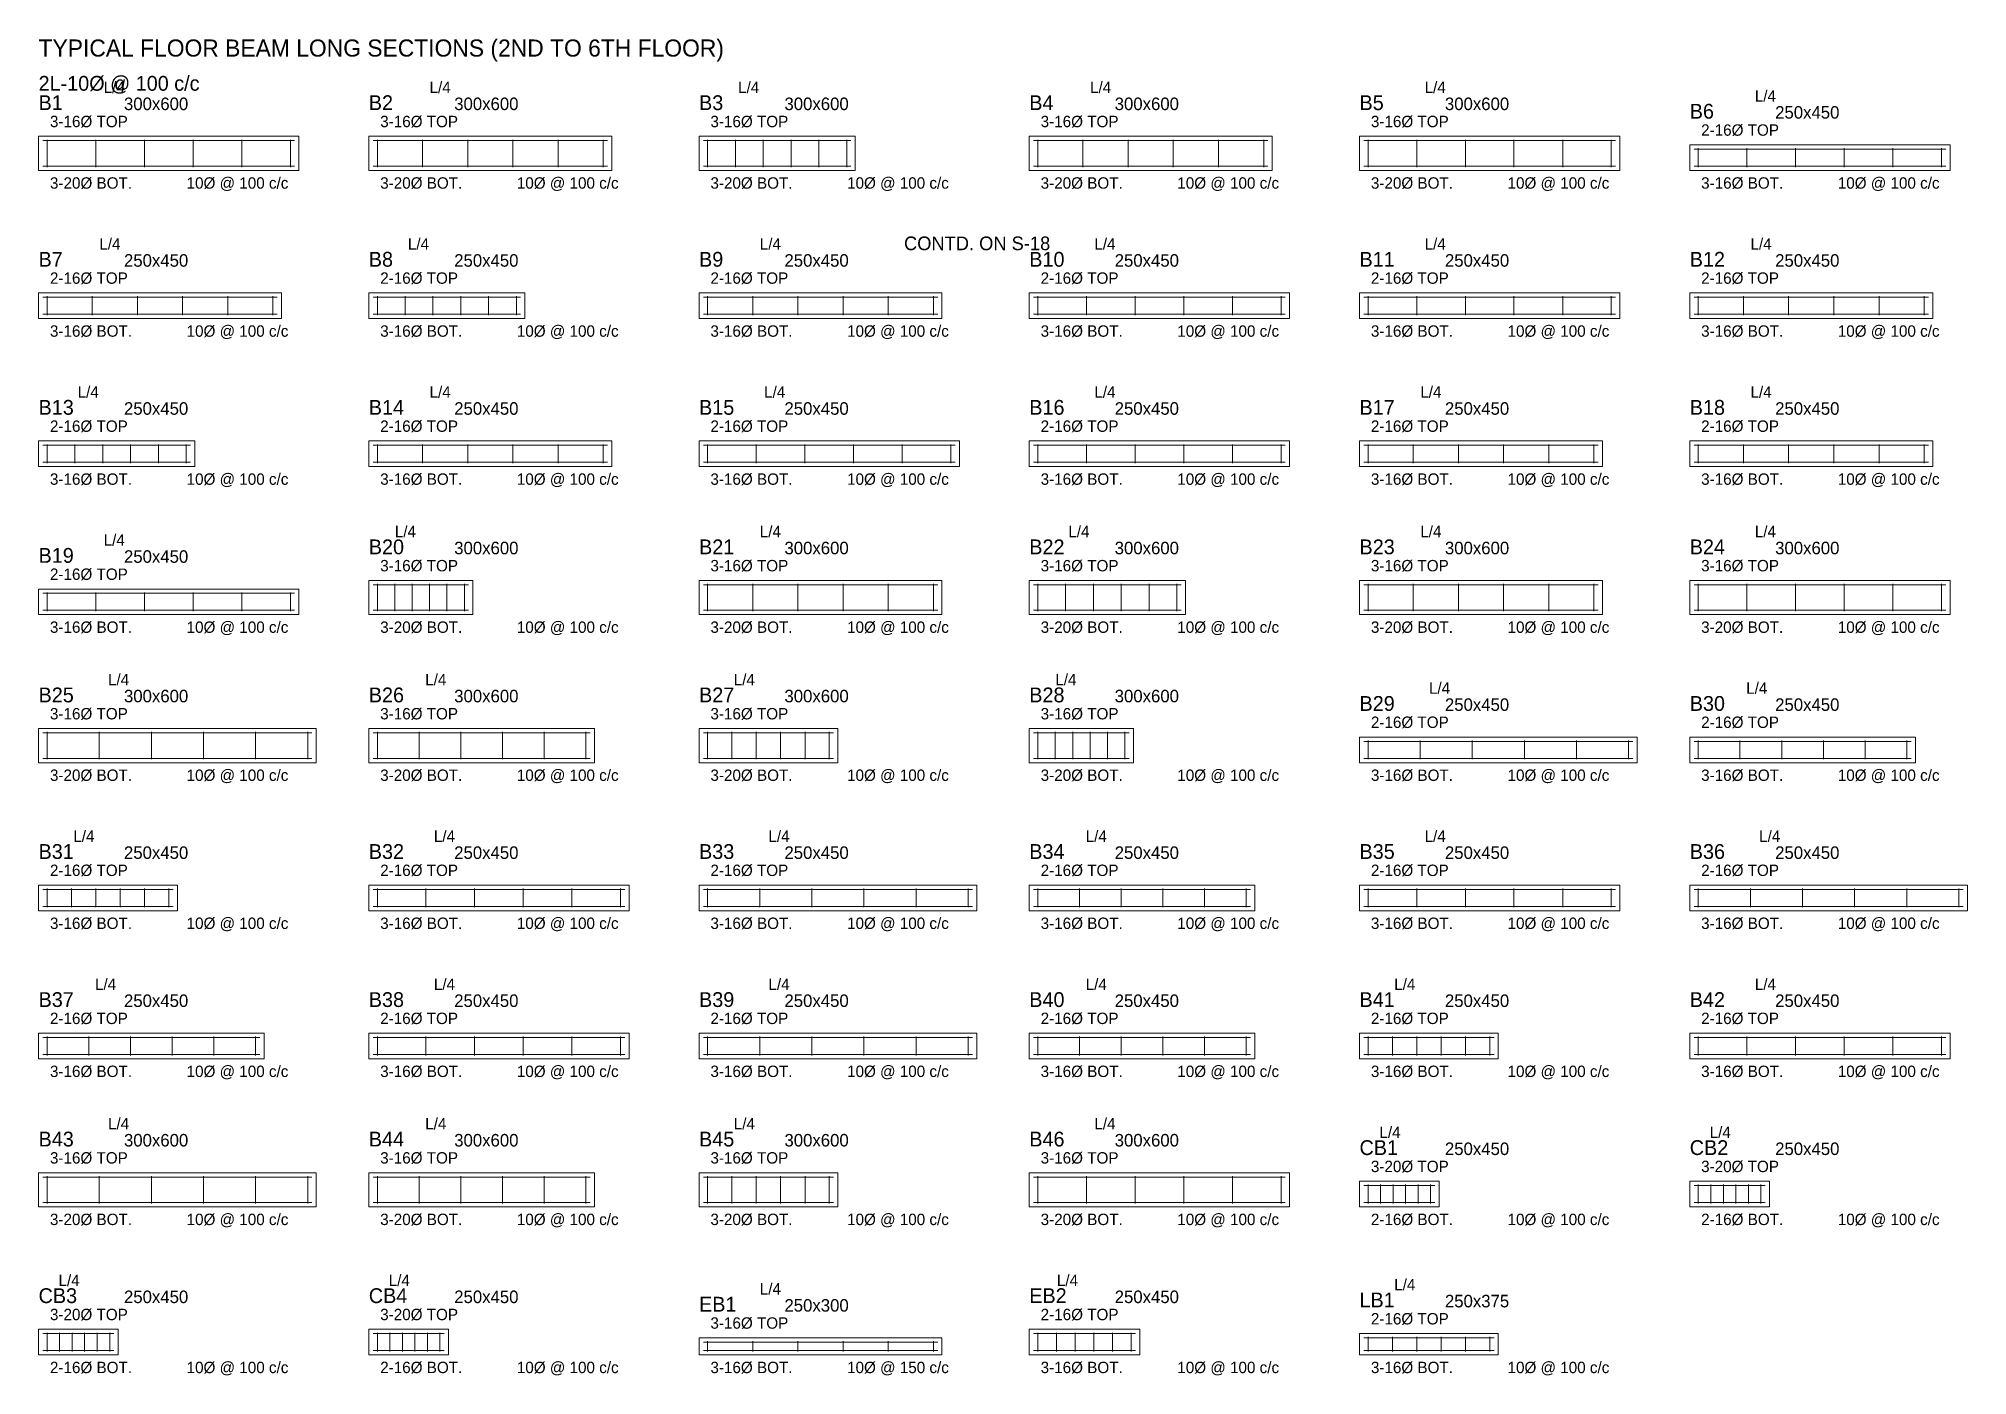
# Model space of a CAD drawing. Extents: x -3200 to 1422622, y -1410602 to 19050.
# Drawn here: x 600000 to 633877, y -821160 to -797684 of the extents above; entities that cross this region are included whole.
import ezdxf

# ---------------------------------------------------------------- set-up
doc = ezdxf.new("R2010")
doc.units = 0
for name, color, linetype, lineweight, plot in [('Beam Line', 4, 'Continuous', 0, False), ('Rod-1', 6, 'Continuous', 0, False), ('Rod-2', 2, 'Continuous', 0, False), ('Rod-Stirrup', 3, 'Continuous', 0, False), ('Sheet', 7, 'Continuous', 0, False), ('Text-1', 7, 'Continuous', 0, False), ('Text-2', 7, 'Continuous', 0, False)]:
    doc.layers.add(name, color=color, linetype=linetype, lineweight=lineweight, plot=plot)

msp = doc.modelspace()

# ---------------------------------------------------------------- texts
at = {"layer": 'Sheet'}
msp.add_text('TYPICAL FLOOR BEAM LONG SECTIONS (2ND TO 6TH FLOOR)', height=300, dxfattribs=at).set_placement((600000, -798000))
at = {"layer": 'Text-1'}
for s, height, p in [('B1', 260, (600000, -798940)), ('300x600', 220, (601500, -798940)), ('B2', 260, (605800, -798940)), ('300x600', 220, (607300, -798940)), ('B3', 260, (611600, -798940)), ('300x600', 220, (613100, -798940)), ('B4', 260, (617400, -798940)), ('300x600', 220, (618900, -798940)), ('B5', 260, (623200, -798940)), ('300x600', 220, (624700, -798940)), ('B6', 260, (629000, -799090)), ('250x450', 220, (630500, -799090)), ('B7', 260, (600000, -801690)), ('250x450', 220, (601500, -801690)), ('B8', 260, (605800, -801690)), ('250x450', 220, (607300, -801690)), ('B9', 260, (611600, -801690)), ('250x450', 220, (613100, -801690)), ('B10', 260, (617400, -801690)), ('250x450', 220, (618900, -801690)), ('B11', 260, (623200, -801690)), ('250x450', 220, (624700, -801690)), ('B12', 260, (629000, -801690)), ('250x450', 220, (630500, -801690)), ('B13', 260, (600000, -804290)), ('250x450', 220, (601500, -804290)), ('B14', 260, (605800, -804290)), ('250x450', 220, (607300, -804290)), ('B15', 260, (611600, -804290)), ('250x450', 220, (613100, -804290)), ('B16', 260, (617400, -804290)), ('250x450', 220, (618900, -804290)), ('B17', 260, (623200, -804290)), ('250x450', 220, (624700, -804290)), ('B18', 260, (629000, -804290)), ('250x450', 220, (630500, -804290)), ('B20', 260, (605800, -806740)), ('300x600', 220, (607300, -806740)), ('B21', 260, (611600, -806740)), ('300x600', 220, (613100, -806740)), ('B22', 260, (617400, -806740)), ('300x600', 220, (618900, -806740)), ('B23', 260, (623200, -806740)), ('300x600', 220, (624700, -806740)), ('B24', 260, (629000, -806740)), ('300x600', 220, (630500, -806740)), ('B19', 260, (600000, -806890)), ('250x450', 220, (601500, -806890)), ('B25', 260, (600000, -809340)), ('300x600', 220, (601500, -809340)), ('B26', 260, (605800, -809340)), ('300x600', 220, (607300, -809340)), ('B27', 260, (611600, -809340)), ('300x600', 220, (613100, -809340)), ('B28', 260, (617400, -809340)), ('300x600', 220, (618900, -809340)), ('B29', 260, (623200, -809490)), ('250x450', 220, (624700, -809490)), ('B30', 260, (629000, -809490)), ('250x450', 220, (630500, -809490)), ('B31', 260, (600000, -812090)), ('250x450', 220, (601500, -812090)), ('B32', 260, (605800, -812090)), ('250x450', 220, (607300, -812090)), ('B33', 260, (611600, -812090)), ('250x450', 220, (613100, -812090)), ('B34', 260, (617400, -812090)), ('250x450', 220, (618900, -812090)), ('B35', 260, (623200, -812090)), ('250x450', 220, (624700, -812090)), ('B36', 260, (629000, -812090)), ('250x450', 220, (630500, -812090)), ('B37', 260, (600000, -814690)), ('250x450', 220, (601500, -814690)), ('B38', 260, (605800, -814690)), ('250x450', 220, (607300, -814690)), ('B39', 260, (611600, -814690)), ('250x450', 220, (613100, -814690)), ('B40', 260, (617400, -814690)), ('250x450', 220, (618900, -814690)), ('B41', 260, (623200, -814690)), ('250x450', 220, (624700, -814690)), ('B42', 260, (629000, -814690)), ('250x450', 220, (630500, -814690)), ('B43', 260, (600000, -817140)), ('300x600', 220, (601500, -817140)), ('B44', 260, (605800, -817140)), ('300x600', 220, (607300, -817140)), ('B45', 260, (611600, -817140)), ('300x600', 220, (613100, -817140)), ('B46', 260, (617400, -817140)), ('300x600', 220, (618900, -817140)), ('CB1', 260, (623200, -817290)), ('250x450', 220, (624700, -817290)), ('CB2', 260, (629000, -817290)), ('250x450', 220, (630500, -817290)), ('CB3', 260, (600000, -819890)), ('250x450', 220, (601500, -819890)), ('CB4', 260, (605800, -819890)), ('250x450', 220, (607300, -819890)), ('EB1', 260, (611600, -820040)), ('250x300', 220, (613100, -820040)), ('EB2', 260, (617400, -819890)), ('250x450', 220, (618900, -819890)), ('LB1', 260, (623200, -819965)), ('250x375', 220, (624700, -819965))]:
    msp.add_text(s, height=height, dxfattribs=at).set_placement(p)
at = {"layer": 'Text-2'}
for s, height, p in [('2L-10%%c @ 100 c/c', 260, (600000, -798600)), ('L/4', 200, (601143, -798640)), ('L/4', 200, (606867, -798640)), ('L/4', 200, (612286, -798640)), ('L/4', 200, (618467, -798640)), ('L/4', 200, (624343, -798640)), ('L/4', 200, (630143, -798790)), ('3-16%%C TOP', 200, (600200, -799240)), ('3-16%%C TOP', 200, (606000, -799240)), ('3-16%%C TOP', 200, (611800, -799240)), ('3-16%%C TOP', 200, (617600, -799240)), ('3-16%%C TOP', 200, (623400, -799240)), ('2-16%%C TOP', 200, (629200, -799390)), ('3-20%%C BOT.', 200, (600200, -800320)), ('10%%C @ 100 c/c', 200, (602600, -800320)), ('3-20%%C BOT.', 200, (606000, -800320)), ('10%%C @ 100 c/c', 200, (608400, -800320)), ('3-20%%C BOT.', 200, (611800, -800320)), ('10%%C @ 100 c/c', 200, (614200, -800320)), ('3-20%%C BOT.', 200, (617600, -800320)), ('10%%C @ 100 c/c', 200, (620000, -800320)), ('3-20%%C BOT.', 200, (623400, -800320)), ('10%%C @ 100 c/c', 200, (625800, -800320)), ('3-16%%C BOT.', 200, (629200, -800320)), ('10%%C @ 100 c/c', 200, (631600, -800320)), ('L/4', 200, (601067, -801390)), ('L/4', 200, (606486, -801390)), ('L/4', 200, (612667, -801390)), ('CONTD. ON S-18', 240, (615200, -801400)), ('L/4', 200, (618543, -801390)), ('L/4', 200, (624343, -801390)), ('L/4', 200, (630067, -801390)), ('2-16%%C TOP', 200, (600200, -801990)), ('2-16%%C TOP', 200, (606000, -801990)), ('2-16%%C TOP', 200, (611800, -801990)), ('2-16%%C TOP', 200, (617600, -801990)), ('2-16%%C TOP', 200, (623400, -801990)), ('2-16%%C TOP', 200, (629200, -801990)), ('3-16%%C BOT.', 200, (600200, -802920)), ('10%%C @ 100 c/c', 200, (602600, -802920)), ('3-16%%C BOT.', 200, (606000, -802920)), ('10%%C @ 100 c/c', 200, (608400, -802920)), ('3-16%%C BOT.', 200, (611800, -802920)), ('10%%C @ 100 c/c', 200, (614200, -802920)), ('3-16%%C BOT.', 200, (617600, -802920)), ('10%%C @ 100 c/c', 200, (620000, -802920)), ('3-16%%C BOT.', 200, (623400, -802920)), ('10%%C @ 100 c/c', 200, (625800, -802920)), ('3-16%%C BOT.', 200, (629200, -802920)), ('10%%C @ 100 c/c', 200, (631600, -802920)), ('L/4', 200, (600686, -803990)), ('L/4', 200, (606867, -803990)), ('L/4', 200, (612743, -803990)), ('L/4', 200, (618543, -803990)), ('L/4', 200, (624267, -803990)), ('L/4', 200, (630067, -803990)), ('2-16%%C TOP', 200, (600200, -804590)), ('2-16%%C TOP', 200, (606000, -804590)), ('2-16%%C TOP', 200, (611800, -804590)), ('2-16%%C TOP', 200, (617600, -804590)), ('2-16%%C TOP', 200, (623400, -804590)), ('2-16%%C TOP', 200, (629200, -804590)), ('3-16%%C BOT.', 200, (600200, -805520)), ('10%%C @ 100 c/c', 200, (602600, -805520)), ('3-16%%C BOT.', 200, (606000, -805520)), ('10%%C @ 100 c/c', 200, (608400, -805520)), ('3-16%%C BOT.', 200, (611800, -805520)), ('10%%C @ 100 c/c', 200, (614200, -805520)), ('3-16%%C BOT.', 200, (617600, -805520)), ('10%%C @ 100 c/c', 200, (620000, -805520)), ('3-16%%C BOT.', 200, (623400, -805520)), ('10%%C @ 100 c/c', 200, (625800, -805520)), ('3-16%%C BOT.', 200, (629200, -805520)), ('10%%C @ 100 c/c', 200, (631600, -805520)), ('L/4', 200, (606257, -806440)), ('L/4', 200, (612667, -806440)), ('L/4', 200, (618086, -806440)), ('L/4', 200, (624267, -806440)), ('L/4', 200, (630143, -806440)), ('L/4', 200, (601143, -806590)), ('3-16%%C TOP', 200, (606000, -807040)), ('3-16%%C TOP', 200, (611800, -807040)), ('3-16%%C TOP', 200, (617600, -807040)), ('3-16%%C TOP', 200, (623400, -807040)), ('3-16%%C TOP', 200, (629200, -807040)), ('2-16%%C TOP', 200, (600200, -807190)), ('3-16%%C BOT.', 200, (600200, -808120)), ('10%%C @ 100 c/c', 200, (602600, -808120)), ('3-20%%C BOT.', 200, (606000, -808120)), ('10%%C @ 100 c/c', 200, (608400, -808120)), ('3-20%%C BOT.', 200, (611800, -808120)), ('10%%C @ 100 c/c', 200, (614200, -808120)), ('3-20%%C BOT.', 200, (617600, -808120)), ('10%%C @ 100 c/c', 200, (620000, -808120)), ('3-20%%C BOT.', 200, (623400, -808120)), ('10%%C @ 100 c/c', 200, (625800, -808120)), ('3-20%%C BOT.', 200, (629200, -808120)), ('10%%C @ 100 c/c', 200, (631600, -808120)), ('L/4', 200, (601219, -809040)), ('L/4', 200, (606791, -809040)), ('L/4', 200, (612210, -809040)), ('L/4', 200, (617857, -809040)), ('L/4', 200, (624419, -809190)), ('L/4', 200, (629991, -809190)), ('3-16%%C TOP', 200, (600200, -809640)), ('3-16%%C TOP', 200, (606000, -809640)), ('3-16%%C TOP', 200, (611800, -809640)), ('3-16%%C TOP', 200, (617600, -809640)), ('2-16%%C TOP', 200, (623400, -809790)), ('2-16%%C TOP', 200, (629200, -809790)), ('3-20%%C BOT.', 200, (600200, -810720)), ('10%%C @ 100 c/c', 200, (602600, -810720)), ('3-20%%C BOT.', 200, (606000, -810720)), ('10%%C @ 100 c/c', 200, (608400, -810720)), ('3-20%%C BOT.', 200, (611800, -810720)), ('10%%C @ 100 c/c', 200, (614200, -810720)), ('3-20%%C BOT.', 200, (617600, -810720)), ('10%%C @ 100 c/c', 200, (620000, -810720)), ('3-16%%C BOT.', 200, (623400, -810720)), ('10%%C @ 100 c/c', 200, (625800, -810720)), ('3-16%%C BOT.', 200, (629200, -810720)), ('10%%C @ 100 c/c', 200, (631600, -810720)), ('L/4', 200, (600610, -811790)), ('L/4', 200, (606943, -811790)), ('L/4', 200, (612819, -811790)), ('L/4', 200, (618391, -811790)), ('L/4', 200, (624343, -811790)), ('L/4', 200, (630219, -811790)), ('2-16%%C TOP', 200, (600200, -812390)), ('2-16%%C TOP', 200, (606000, -812390)), ('2-16%%C TOP', 200, (611800, -812390)), ('2-16%%C TOP', 200, (617600, -812390)), ('2-16%%C TOP', 200, (623400, -812390)), ('2-16%%C TOP', 200, (629200, -812390)), ('3-16%%C BOT.', 200, (600200, -813320)), ('10%%C @ 100 c/c', 200, (602600, -813320)), ('3-16%%C BOT.', 200, (606000, -813320)), ('10%%C @ 100 c/c', 200, (608400, -813320)), ('3-16%%C BOT.', 200, (611800, -813320)), ('10%%C @ 100 c/c', 200, (614200, -813320)), ('3-16%%C BOT.', 200, (617600, -813320)), ('10%%C @ 100 c/c', 200, (620000, -813320)), ('3-16%%C BOT.', 200, (623400, -813320)), ('10%%C @ 100 c/c', 200, (625800, -813320)), ('3-16%%C BOT.', 200, (629200, -813320)), ('10%%C @ 100 c/c', 200, (631600, -813320)), ('L/4', 200, (600991, -814390)), ('L/4', 200, (606943, -814390)), ('L/4', 200, (612819, -814390)), ('L/4', 200, (618391, -814390)), ('L/4', 200, (623810, -814390)), ('L/4', 200, (630143, -814390)), ('2-16%%C TOP', 200, (600200, -814990)), ('2-16%%C TOP', 200, (606000, -814990)), ('2-16%%C TOP', 200, (611800, -814990)), ('2-16%%C TOP', 200, (617600, -814990)), ('2-16%%C TOP', 200, (623400, -814990)), ('2-16%%C TOP', 200, (629200, -814990)), ('3-16%%C BOT.', 200, (600200, -815920)), ('10%%C @ 100 c/c', 200, (602600, -815920)), ('3-16%%C BOT.', 200, (606000, -815920)), ('10%%C @ 100 c/c', 200, (608400, -815920)), ('3-16%%C BOT.', 200, (611800, -815920)), ('10%%C @ 100 c/c', 200, (614200, -815920)), ('3-16%%C BOT.', 200, (617600, -815920)), ('10%%C @ 100 c/c', 200, (620000, -815920)), ('3-16%%C BOT.', 200, (623400, -815920)), ('10%%C @ 100 c/c', 200, (625800, -815920)), ('3-16%%C BOT.', 200, (629200, -815920)), ('10%%C @ 100 c/c', 200, (631600, -815920)), ('L/4', 200, (601219, -816840)), ('L/4', 200, (606791, -816840)), ('L/4', 200, (612210, -816840)), ('L/4', 200, (618543, -816840)), ('L/4', 200, (623550, -816990)), ('L/4', 200, (629350, -816990)), ('3-16%%C TOP', 200, (600200, -817440)), ('3-16%%C TOP', 200, (606000, -817440)), ('3-16%%C TOP', 200, (611800, -817440)), ('3-16%%C TOP', 200, (617600, -817440)), ('3-20%%C TOP', 200, (623400, -817590)), ('3-20%%C TOP', 200, (629200, -817590)), ('3-20%%C BOT.', 200, (600200, -818520)), ('10%%C @ 100 c/c', 200, (602600, -818520)), ('3-20%%C BOT.', 200, (606000, -818520)), ('10%%C @ 100 c/c', 200, (608400, -818520)), ('3-20%%C BOT.', 200, (611800, -818520)), ('10%%C @ 100 c/c', 200, (614200, -818520)), ('3-20%%C BOT.', 200, (617600, -818520)), ('10%%C @ 100 c/c', 200, (620000, -818520)), ('2-16%%C BOT.', 200, (623400, -818520)), ('10%%C @ 100 c/c', 200, (625800, -818520)), ('2-16%%C BOT.', 200, (629200, -818520)), ('10%%C @ 100 c/c', 200, (631600, -818520)), ('L/4', 200, (600350, -819590)), ('L/4', 200, (606150, -819590)), ('L/4', 200, (617885, -819590)), ('L/4', 200, (623810, -819665)), ('L/4', 200, (612667, -819740)), ('3-20%%C TOP', 200, (600200, -820190)), ('3-20%%C TOP', 200, (606000, -820190)), ('3-16%%C TOP', 200, (611800, -820340)), ('2-16%%C TOP', 200, (617600, -820190)), ('2-16%%C TOP', 200, (623400, -820265)), ('2-16%%C BOT.', 200, (600200, -821120)), ('10%%C @ 100 c/c', 200, (602600, -821120)), ('2-16%%C BOT.', 200, (606000, -821120)), ('10%%C @ 100 c/c', 200, (608400, -821120)), ('3-16%%C BOT.', 200, (611800, -821120)), ('10%%C @ 150 c/c', 200, (614200, -821120)), ('3-16%%C BOT.', 200, (617600, -821120)), ('10%%C @ 100 c/c', 200, (620000, -821120)), ('3-16%%C BOT.', 200, (623400, -821120)), ('10%%C @ 100 c/c', 200, (625800, -821120))]:
    msp.add_text(s, height=height, dxfattribs=at).set_placement(p)

# ---------------------------------------------------------------- linework, layer by layer
at = {"layer": 'Beam Line'}
for points in [[(600000, -800000), (604572, -800000), (604572, -799400), (600000, -799400)], [(605800, -800000), (610067, -800000), (610067, -799400), (605800, -799400)], [(611600, -800000), (614343, -800000), (614343, -799400), (611600, -799400)], [(617400, -800000), (621667, -800000), (621667, -799400), (617400, -799400)], [(623200, -800000), (627772, -800000), (627772, -799400), (623200, -799400)], [(629000, -800000), (633572, -800000), (633572, -799550), (629000, -799550)], [(600000, -802600), (604267, -802600), (604267, -802150), (600000, -802150)], [(605800, -802600), (608543, -802600), (608543, -802150), (605800, -802150)], [(611600, -802600), (615867, -802600), (615867, -802150), (611600, -802150)], [(617400, -802600), (621972, -802600), (621972, -802150), (617400, -802150)], [(623200, -802600), (627772, -802600), (627772, -802150), (623200, -802150)], [(629000, -802600), (633267, -802600), (633267, -802150), (629000, -802150)], [(600000, -805200), (602743, -805200), (602743, -804750), (600000, -804750)], [(605800, -805200), (610067, -805200), (610067, -804750), (605800, -804750)], [(611600, -805200), (616172, -805200), (616172, -804750), (611600, -804750)], [(617400, -805200), (621972, -805200), (621972, -804750), (617400, -804750)], [(623200, -805200), (627467, -805200), (627467, -804750), (623200, -804750)], [(629000, -805200), (633267, -805200), (633267, -804750), (629000, -804750)], [(605800, -807800), (607629, -807800), (607629, -807200), (605800, -807200)], [(611600, -807800), (615867, -807800), (615867, -807200), (611600, -807200)], [(617400, -807800), (620143, -807800), (620143, -807200), (617400, -807200)], [(623200, -807800), (627467, -807800), (627467, -807200), (623200, -807200)], [(629000, -807800), (633572, -807800), (633572, -807200), (629000, -807200)], [(600000, -807800), (604572, -807800), (604572, -807350), (600000, -807350)], [(600000, -810400), (604877, -810400), (604877, -809800), (600000, -809800)], [(605800, -810400), (609762, -810400), (609762, -809800), (605800, -809800)], [(611600, -810400), (614038, -810400), (614038, -809800), (611600, -809800)], [(617400, -810400), (619229, -810400), (619229, -809800), (617400, -809800)], [(623200, -810400), (628077, -810400), (628077, -809950), (623200, -809950)], [(629000, -810400), (632962, -810400), (632962, -809950), (629000, -809950)], [(600000, -813000), (602438, -813000), (602438, -812550), (600000, -812550)], [(605800, -813000), (610372, -813000), (610372, -812550), (605800, -812550)], [(611600, -813000), (616477, -813000), (616477, -812550), (611600, -812550)], [(617400, -813000), (621362, -813000), (621362, -812550), (617400, -812550)], [(623200, -813000), (627772, -813000), (627772, -812550), (623200, -812550)], [(629000, -813000), (633877, -813000), (633877, -812550), (629000, -812550)], [(600000, -815600), (603962, -815600), (603962, -815150), (600000, -815150)], [(605800, -815600), (610372, -815600), (610372, -815150), (605800, -815150)], [(611600, -815600), (616477, -815600), (616477, -815150), (611600, -815150)], [(617400, -815600), (621362, -815600), (621362, -815150), (617400, -815150)], [(623200, -815600), (625638, -815600), (625638, -815150), (623200, -815150)], [(629000, -815600), (633572, -815600), (633572, -815150), (629000, -815150)], [(600000, -818200), (604877, -818200), (604877, -817600), (600000, -817600)], [(605800, -818200), (609762, -818200), (609762, -817600), (605800, -817600)], [(611600, -818200), (614038, -818200), (614038, -817600), (611600, -817600)], [(617400, -818200), (621972, -818200), (621972, -817600), (617400, -817600)], [(623200, -818200), (624599, -818200), (624599, -817750), (623200, -817750)], [(629000, -818200), (630399, -818200), (630399, -817750), (629000, -817750)], [(600000, -820800), (601399, -820800), (601399, -820350), (600000, -820350)], [(605800, -820800), (607199, -820800), (607199, -820350), (605800, -820350)], [(617400, -820800), (619340, -820800), (619340, -820350), (617400, -820350)], [(623200, -820800), (625638, -820800), (625638, -820425), (623200, -820425)], [(611600, -820800), (615867, -820800), (615867, -820500), (611600, -820500)]]:
    msp.add_lwpolyline(points, close=True, dxfattribs=at)
at = {"layer": 'Rod-1'}
for p, q in [((600076, -799476), (604496, -799476)), ((605876, -799476), (609991, -799476)), ((611676, -799476), (614267, -799476)), ((617476, -799476), (621591, -799476)), ((623276, -799476), (627696, -799476)), ((629076, -799626), (633496, -799626)), ((600076, -802226), (604191, -802226)), ((605876, -802226), (608467, -802226)), ((611676, -802226), (615791, -802226)), ((617476, -802226), (621896, -802226)), ((623276, -802226), (627696, -802226)), ((629076, -802226), (633191, -802226)), ((600076, -804826), (602667, -804826)), ((605876, -804826), (609991, -804826)), ((611676, -804826), (616096, -804826)), ((617476, -804826), (621896, -804826)), ((623276, -804826), (627391, -804826)), ((629076, -804826), (633191, -804826)), ((605876, -807276), (607553, -807276)), ((611676, -807276), (615791, -807276)), ((617476, -807276), (620067, -807276)), ((623276, -807276), (627391, -807276)), ((629076, -807276), (633496, -807276)), ((600076, -807426), (604496, -807426)), ((600076, -809876), (604801, -809876)), ((605876, -809876), (609686, -809876)), ((611676, -809876), (613962, -809876)), ((617476, -809876), (619153, -809876)), ((623276, -810026), (628001, -810026)), ((629076, -810026), (632886, -810026)), ((600076, -812626), (602362, -812626)), ((605876, -812626), (610296, -812626)), ((611676, -812626), (616401, -812626)), ((617476, -812626), (621286, -812626)), ((623276, -812626), (627696, -812626)), ((629076, -812626), (633801, -812626)), ((600076, -815226), (603886, -815226)), ((605876, -815226), (610296, -815226)), ((611676, -815226), (616401, -815226)), ((617476, -815226), (621286, -815226)), ((623276, -815226), (625562, -815226)), ((629076, -815226), (633496, -815226)), ((600076, -817676), (604801, -817676)), ((605876, -817676), (609686, -817676)), ((611676, -817676), (613962, -817676)), ((617476, -817676), (621896, -817676)), ((623276, -817826), (624523, -817826)), ((629076, -817826), (630323, -817826)), ((600076, -820426), (601323, -820426)), ((605876, -820426), (607123, -820426)), ((617476, -820426), (619264, -820426)), ((611676, -820576), (615791, -820576)), ((623276, -820501), (625562, -820501))]:
    msp.add_line(p, q, dxfattribs=at)
at = {"layer": 'Rod-2'}
for p, q in [((600076, -799924), (604496, -799924)), ((605876, -799924), (609991, -799924)), ((611676, -799924), (614267, -799924)), ((617476, -799924), (621591, -799924)), ((623276, -799924), (627696, -799924)), ((629076, -799924), (633496, -799924)), ((600076, -802524), (604191, -802524)), ((605876, -802524), (608467, -802524)), ((611676, -802524), (615791, -802524)), ((617476, -802524), (621896, -802524)), ((623276, -802524), (627696, -802524)), ((629076, -802524), (633191, -802524)), ((600076, -805124), (602667, -805124)), ((605876, -805124), (609991, -805124)), ((611676, -805124), (616096, -805124)), ((617476, -805124), (621896, -805124)), ((623276, -805124), (627391, -805124)), ((629076, -805124), (633191, -805124)), ((600076, -807724), (604496, -807724)), ((605876, -807724), (607553, -807724)), ((611676, -807724), (615791, -807724)), ((617476, -807724), (620067, -807724)), ((623276, -807724), (627391, -807724)), ((629076, -807724), (633496, -807724)), ((600076, -810324), (604801, -810324)), ((605876, -810324), (609686, -810324)), ((611676, -810324), (613962, -810324)), ((617476, -810324), (619153, -810324)), ((623276, -810324), (628001, -810324)), ((629076, -810324), (632886, -810324)), ((600076, -812924), (602362, -812924)), ((605876, -812924), (610296, -812924)), ((611676, -812924), (616401, -812924)), ((617476, -812924), (621286, -812924)), ((623276, -812924), (627696, -812924)), ((629076, -812924), (633801, -812924)), ((600076, -815524), (603886, -815524)), ((605876, -815524), (610296, -815524)), ((611676, -815524), (616401, -815524)), ((617476, -815524), (621286, -815524)), ((623276, -815524), (625562, -815524)), ((629076, -815524), (633496, -815524)), ((600076, -818124), (604801, -818124)), ((605876, -818124), (609686, -818124)), ((611676, -818124), (613962, -818124)), ((617476, -818124), (621896, -818124)), ((623276, -818124), (624523, -818124)), ((629076, -818124), (630323, -818124)), ((600076, -820724), (601323, -820724)), ((605876, -820724), (607123, -820724)), ((611676, -820724), (615791, -820724)), ((617476, -820724), (619264, -820724)), ((623276, -820724), (625562, -820724))]:
    msp.add_line(p, q, dxfattribs=at)
at = {"layer": 'Rod-Stirrup'}
for p, q in [((600150, -799940), (600150, -799460)), ((601004, -799940), (601004, -799460)), ((601859, -799940), (601859, -799460)), ((602713, -799940), (602713, -799460)), ((603568, -799940), (603568, -799460)), ((604422, -799940), (604422, -799460)), ((605950, -799940), (605950, -799460)), ((606743, -799940), (606743, -799460)), ((607537, -799940), (607537, -799460)), ((608330, -799940), (608330, -799460)), ((609124, -799940), (609124, -799460)), ((609917, -799940), (609917, -799460)), ((611750, -799940), (611750, -799460)), ((612239, -799940), (612239, -799460)), ((612727, -799940), (612727, -799460)), ((613216, -799940), (613216, -799460)), ((613705, -799940), (613705, -799460)), ((614193, -799940), (614193, -799460)), ((617550, -799940), (617550, -799460)), ((618343, -799940), (618343, -799460)), ((619137, -799940), (619137, -799460)), ((619930, -799940), (619930, -799460)), ((620724, -799940), (620724, -799460)), ((621517, -799940), (621517, -799460)), ((623350, -799940), (623350, -799460)), ((624204, -799940), (624204, -799460)), ((625059, -799940), (625059, -799460)), ((625913, -799940), (625913, -799460)), ((626768, -799940), (626768, -799460)), ((627622, -799940), (627622, -799460)), ((629150, -799940), (629150, -799610)), ((630004, -799940), (630004, -799610)), ((630859, -799940), (630859, -799610)), ((631713, -799940), (631713, -799610)), ((632568, -799940), (632568, -799610)), ((633422, -799940), (633422, -799610)), ((600150, -802540), (600150, -802210)), ((600943, -802540), (600943, -802210)), ((601737, -802540), (601737, -802210)), ((602530, -802540), (602530, -802210)), ((603324, -802540), (603324, -802210)), ((604117, -802540), (604117, -802210)), ((605950, -802540), (605950, -802210)), ((606439, -802540), (606439, -802210)), ((606927, -802540), (606927, -802210)), ((607416, -802540), (607416, -802210)), ((607905, -802540), (607905, -802210)), ((608393, -802540), (608393, -802210)), ((611750, -802540), (611750, -802210)), ((612543, -802540), (612543, -802210)), ((613337, -802540), (613337, -802210)), ((614130, -802540), (614130, -802210)), ((614924, -802540), (614924, -802210)), ((615717, -802540), (615717, -802210)), ((617550, -802540), (617550, -802210)), ((618404, -802540), (618404, -802210)), ((619259, -802540), (619259, -802210)), ((620113, -802540), (620113, -802210)), ((620968, -802540), (620968, -802210)), ((621822, -802540), (621822, -802210)), ((623350, -802540), (623350, -802210)), ((624204, -802540), (624204, -802210)), ((625059, -802540), (625059, -802210)), ((625913, -802540), (625913, -802210)), ((626768, -802540), (626768, -802210)), ((627622, -802540), (627622, -802210)), ((629150, -802540), (629150, -802210)), ((629943, -802540), (629943, -802210)), ((630737, -802540), (630737, -802210)), ((631530, -802540), (631530, -802210)), ((632324, -802540), (632324, -802210)), ((633117, -802540), (633117, -802210)), ((600150, -805140), (600150, -804810)), ((600639, -805140), (600639, -804810)), ((601127, -805140), (601127, -804810)), ((601616, -805140), (601616, -804810)), ((602105, -805140), (602105, -804810)), ((602593, -805140), (602593, -804810)), ((605950, -805140), (605950, -804810)), ((606743, -805140), (606743, -804810)), ((607537, -805140), (607537, -804810)), ((608330, -805140), (608330, -804810)), ((609124, -805140), (609124, -804810)), ((609917, -805140), (609917, -804810)), ((611750, -805140), (611750, -804810)), ((612604, -805140), (612604, -804810)), ((613459, -805140), (613459, -804810)), ((614313, -805140), (614313, -804810)), ((615168, -805140), (615168, -804810)), ((616022, -805140), (616022, -804810)), ((617550, -805140), (617550, -804810)), ((618404, -805140), (618404, -804810)), ((619259, -805140), (619259, -804810)), ((620113, -805140), (620113, -804810)), ((620968, -805140), (620968, -804810)), ((621822, -805140), (621822, -804810)), ((623350, -805140), (623350, -804810)), ((624143, -805140), (624143, -804810)), ((624937, -805140), (624937, -804810)), ((625730, -805140), (625730, -804810)), ((626524, -805140), (626524, -804810)), ((627317, -805140), (627317, -804810)), ((629150, -805140), (629150, -804810)), ((629943, -805140), (629943, -804810)), ((630737, -805140), (630737, -804810)), ((631530, -805140), (631530, -804810)), ((632324, -805140), (632324, -804810)), ((633117, -805140), (633117, -804810)), ((605950, -807740), (605950, -807260)), ((606256, -807740), (606256, -807260)), ((606562, -807740), (606562, -807260)), ((606867, -807740), (606867, -807260)), ((607173, -807740), (607173, -807260)), ((607479, -807740), (607479, -807260)), ((611750, -807740), (611750, -807260)), ((612543, -807740), (612543, -807260)), ((613337, -807740), (613337, -807260)), ((614130, -807740), (614130, -807260)), ((614924, -807740), (614924, -807260)), ((615717, -807740), (615717, -807260)), ((617550, -807740), (617550, -807260)), ((618039, -807740), (618039, -807260)), ((618527, -807740), (618527, -807260)), ((619016, -807740), (619016, -807260)), ((619505, -807740), (619505, -807260)), ((619993, -807740), (619993, -807260)), ((623350, -807740), (623350, -807260)), ((624143, -807740), (624143, -807260)), ((624937, -807740), (624937, -807260)), ((625730, -807740), (625730, -807260)), ((626524, -807740), (626524, -807260)), ((627317, -807740), (627317, -807260)), ((629150, -807740), (629150, -807260)), ((630004, -807740), (630004, -807260)), ((630859, -807740), (630859, -807260)), ((631713, -807740), (631713, -807260)), ((632568, -807740), (632568, -807260)), ((633422, -807740), (633422, -807260)), ((600150, -807740), (600150, -807410)), ((601004, -807740), (601004, -807410)), ((601859, -807740), (601859, -807410)), ((602713, -807740), (602713, -807410)), ((603568, -807740), (603568, -807410)), ((604422, -807740), (604422, -807410)), ((600150, -810340), (600150, -809860)), ((601065, -810340), (601065, -809860)), ((601981, -810340), (601981, -809860)), ((602896, -810340), (602896, -809860)), ((603811, -810340), (603811, -809860)), ((604727, -810340), (604727, -809860)), ((605950, -810340), (605950, -809860)), ((606682, -810340), (606682, -809860)), ((607415, -810340), (607415, -809860)), ((608147, -810340), (608147, -809860)), ((608880, -810340), (608880, -809860)), ((609612, -810340), (609612, -809860)), ((611750, -810340), (611750, -809860)), ((612178, -810340), (612178, -809860)), ((612605, -810340), (612605, -809860)), ((613033, -810340), (613033, -809860)), ((613461, -810340), (613461, -809860)), ((613888, -810340), (613888, -809860)), ((617550, -810340), (617550, -809860)), ((617856, -810340), (617856, -809860)), ((618162, -810340), (618162, -809860)), ((618467, -810340), (618467, -809860)), ((618773, -810340), (618773, -809860)), ((619079, -810340), (619079, -809860)), ((623350, -810340), (623350, -810010)), ((624265, -810340), (624265, -810010)), ((625181, -810340), (625181, -810010)), ((626096, -810340), (626096, -810010)), ((627011, -810340), (627011, -810010)), ((627927, -810340), (627927, -810010)), ((629150, -810340), (629150, -810010)), ((629882, -810340), (629882, -810010)), ((630615, -810340), (630615, -810010)), ((631347, -810340), (631347, -810010)), ((632080, -810340), (632080, -810010)), ((632812, -810340), (632812, -810010)), ((600150, -812940), (600150, -812610)), ((600578, -812940), (600578, -812610)), ((601005, -812940), (601005, -812610)), ((601433, -812940), (601433, -812610)), ((601861, -812940), (601861, -812610)), ((602288, -812940), (602288, -812610)), ((605950, -812940), (605950, -812610)), ((606804, -812940), (606804, -812610)), ((607659, -812940), (607659, -812610)), ((608513, -812940), (608513, -812610)), ((609368, -812940), (609368, -812610)), ((610222, -812940), (610222, -812610)), ((611750, -812940), (611750, -812610)), ((612665, -812940), (612665, -812610)), ((613581, -812940), (613581, -812610)), ((614496, -812940), (614496, -812610)), ((615411, -812940), (615411, -812610)), ((616327, -812940), (616327, -812610)), ((617550, -812940), (617550, -812610)), ((618282, -812940), (618282, -812610)), ((619015, -812940), (619015, -812610)), ((619747, -812940), (619747, -812610)), ((620480, -812940), (620480, -812610)), ((621212, -812940), (621212, -812610)), ((623350, -812940), (623350, -812610)), ((624204, -812940), (624204, -812610)), ((625059, -812940), (625059, -812610)), ((625913, -812940), (625913, -812610)), ((626768, -812940), (626768, -812610)), ((627622, -812940), (627622, -812610)), ((629150, -812940), (629150, -812610)), ((630065, -812940), (630065, -812610)), ((630981, -812940), (630981, -812610)), ((631896, -812940), (631896, -812610)), ((632811, -812940), (632811, -812610)), ((633727, -812940), (633727, -812610)), ((600150, -815540), (600150, -815210)), ((600882, -815540), (600882, -815210)), ((601615, -815540), (601615, -815210)), ((602347, -815540), (602347, -815210)), ((603080, -815540), (603080, -815210)), ((603812, -815540), (603812, -815210)), ((605950, -815540), (605950, -815210)), ((606804, -815540), (606804, -815210)), ((607659, -815540), (607659, -815210)), ((608513, -815540), (608513, -815210)), ((609368, -815540), (609368, -815210)), ((610222, -815540), (610222, -815210)), ((611750, -815540), (611750, -815210)), ((612665, -815540), (612665, -815210)), ((613581, -815540), (613581, -815210)), ((614496, -815540), (614496, -815210)), ((615411, -815540), (615411, -815210)), ((616327, -815540), (616327, -815210)), ((617550, -815540), (617550, -815210)), ((618282, -815540), (618282, -815210)), ((619015, -815540), (619015, -815210)), ((619747, -815540), (619747, -815210)), ((620480, -815540), (620480, -815210)), ((621212, -815540), (621212, -815210)), ((623350, -815540), (623350, -815210)), ((623778, -815540), (623778, -815210)), ((624205, -815540), (624205, -815210)), ((624633, -815540), (624633, -815210)), ((625061, -815540), (625061, -815210)), ((625488, -815540), (625488, -815210)), ((629150, -815540), (629150, -815210)), ((630004, -815540), (630004, -815210)), ((630859, -815540), (630859, -815210)), ((631713, -815540), (631713, -815210)), ((632568, -815540), (632568, -815210)), ((633422, -815540), (633422, -815210)), ((600150, -818140), (600150, -817660)), ((601065, -818140), (601065, -817660)), ((601981, -818140), (601981, -817660)), ((602896, -818140), (602896, -817660)), ((603811, -818140), (603811, -817660)), ((604727, -818140), (604727, -817660)), ((605950, -818140), (605950, -817660)), ((606682, -818140), (606682, -817660)), ((607415, -818140), (607415, -817660)), ((608147, -818140), (608147, -817660)), ((608880, -818140), (608880, -817660)), ((609612, -818140), (609612, -817660)), ((611750, -818140), (611750, -817660)), ((612178, -818140), (612178, -817660)), ((612605, -818140), (612605, -817660)), ((613033, -818140), (613033, -817660)), ((613461, -818140), (613461, -817660)), ((613888, -818140), (613888, -817660)), ((617550, -818140), (617550, -817660)), ((618404, -818140), (618404, -817660)), ((619259, -818140), (619259, -817660)), ((620113, -818140), (620113, -817660)), ((620968, -818140), (620968, -817660)), ((621822, -818140), (621822, -817660)), ((623350, -818140), (623350, -817810)), ((623570, -818140), (623570, -817810)), ((623790, -818140), (623790, -817810)), ((624009, -818140), (624009, -817810)), ((624229, -818140), (624229, -817810)), ((624449, -818140), (624449, -817810)), ((629150, -818140), (629150, -817810)), ((629370, -818140), (629370, -817810)), ((629590, -818140), (629590, -817810)), ((629809, -818140), (629809, -817810)), ((630029, -818140), (630029, -817810)), ((630249, -818140), (630249, -817810)), ((600150, -820740), (600150, -820410)), ((600370, -820740), (600370, -820410)), ((600590, -820740), (600590, -820410)), ((600809, -820740), (600809, -820410)), ((601029, -820740), (601029, -820410)), ((601249, -820740), (601249, -820410)), ((605950, -820740), (605950, -820410)), ((606170, -820740), (606170, -820410)), ((606390, -820740), (606390, -820410)), ((606609, -820740), (606609, -820410)), ((606829, -820740), (606829, -820410)), ((607049, -820740), (607049, -820410)), ((617550, -820740), (617550, -820410)), ((617878, -820740), (617878, -820410)), ((618206, -820740), (618206, -820410)), ((618534, -820740), (618534, -820410)), ((618862, -820740), (618862, -820410)), ((619190, -820740), (619190, -820410)), ((623350, -820740), (623350, -820485)), ((623778, -820740), (623778, -820485)), ((624205, -820740), (624205, -820485)), ((624633, -820740), (624633, -820485)), ((625061, -820740), (625061, -820485)), ((625488, -820740), (625488, -820485)), ((611750, -820740), (611750, -820560)), ((612543, -820740), (612543, -820560)), ((613337, -820740), (613337, -820560)), ((614130, -820740), (614130, -820560)), ((614924, -820740), (614924, -820560)), ((615717, -820740), (615717, -820560))]:
    msp.add_line(p, q, dxfattribs=at)

msp.set_redraw_order([(e.dxf.handle, doc.entitydb.next_handle()) for e in msp.query("TEXT MTEXT ATTDEF DIMENSION ARC_DIMENSION")])  # texts and dimensions are drawn at this point

doc.saveas('drawing.dxf')
